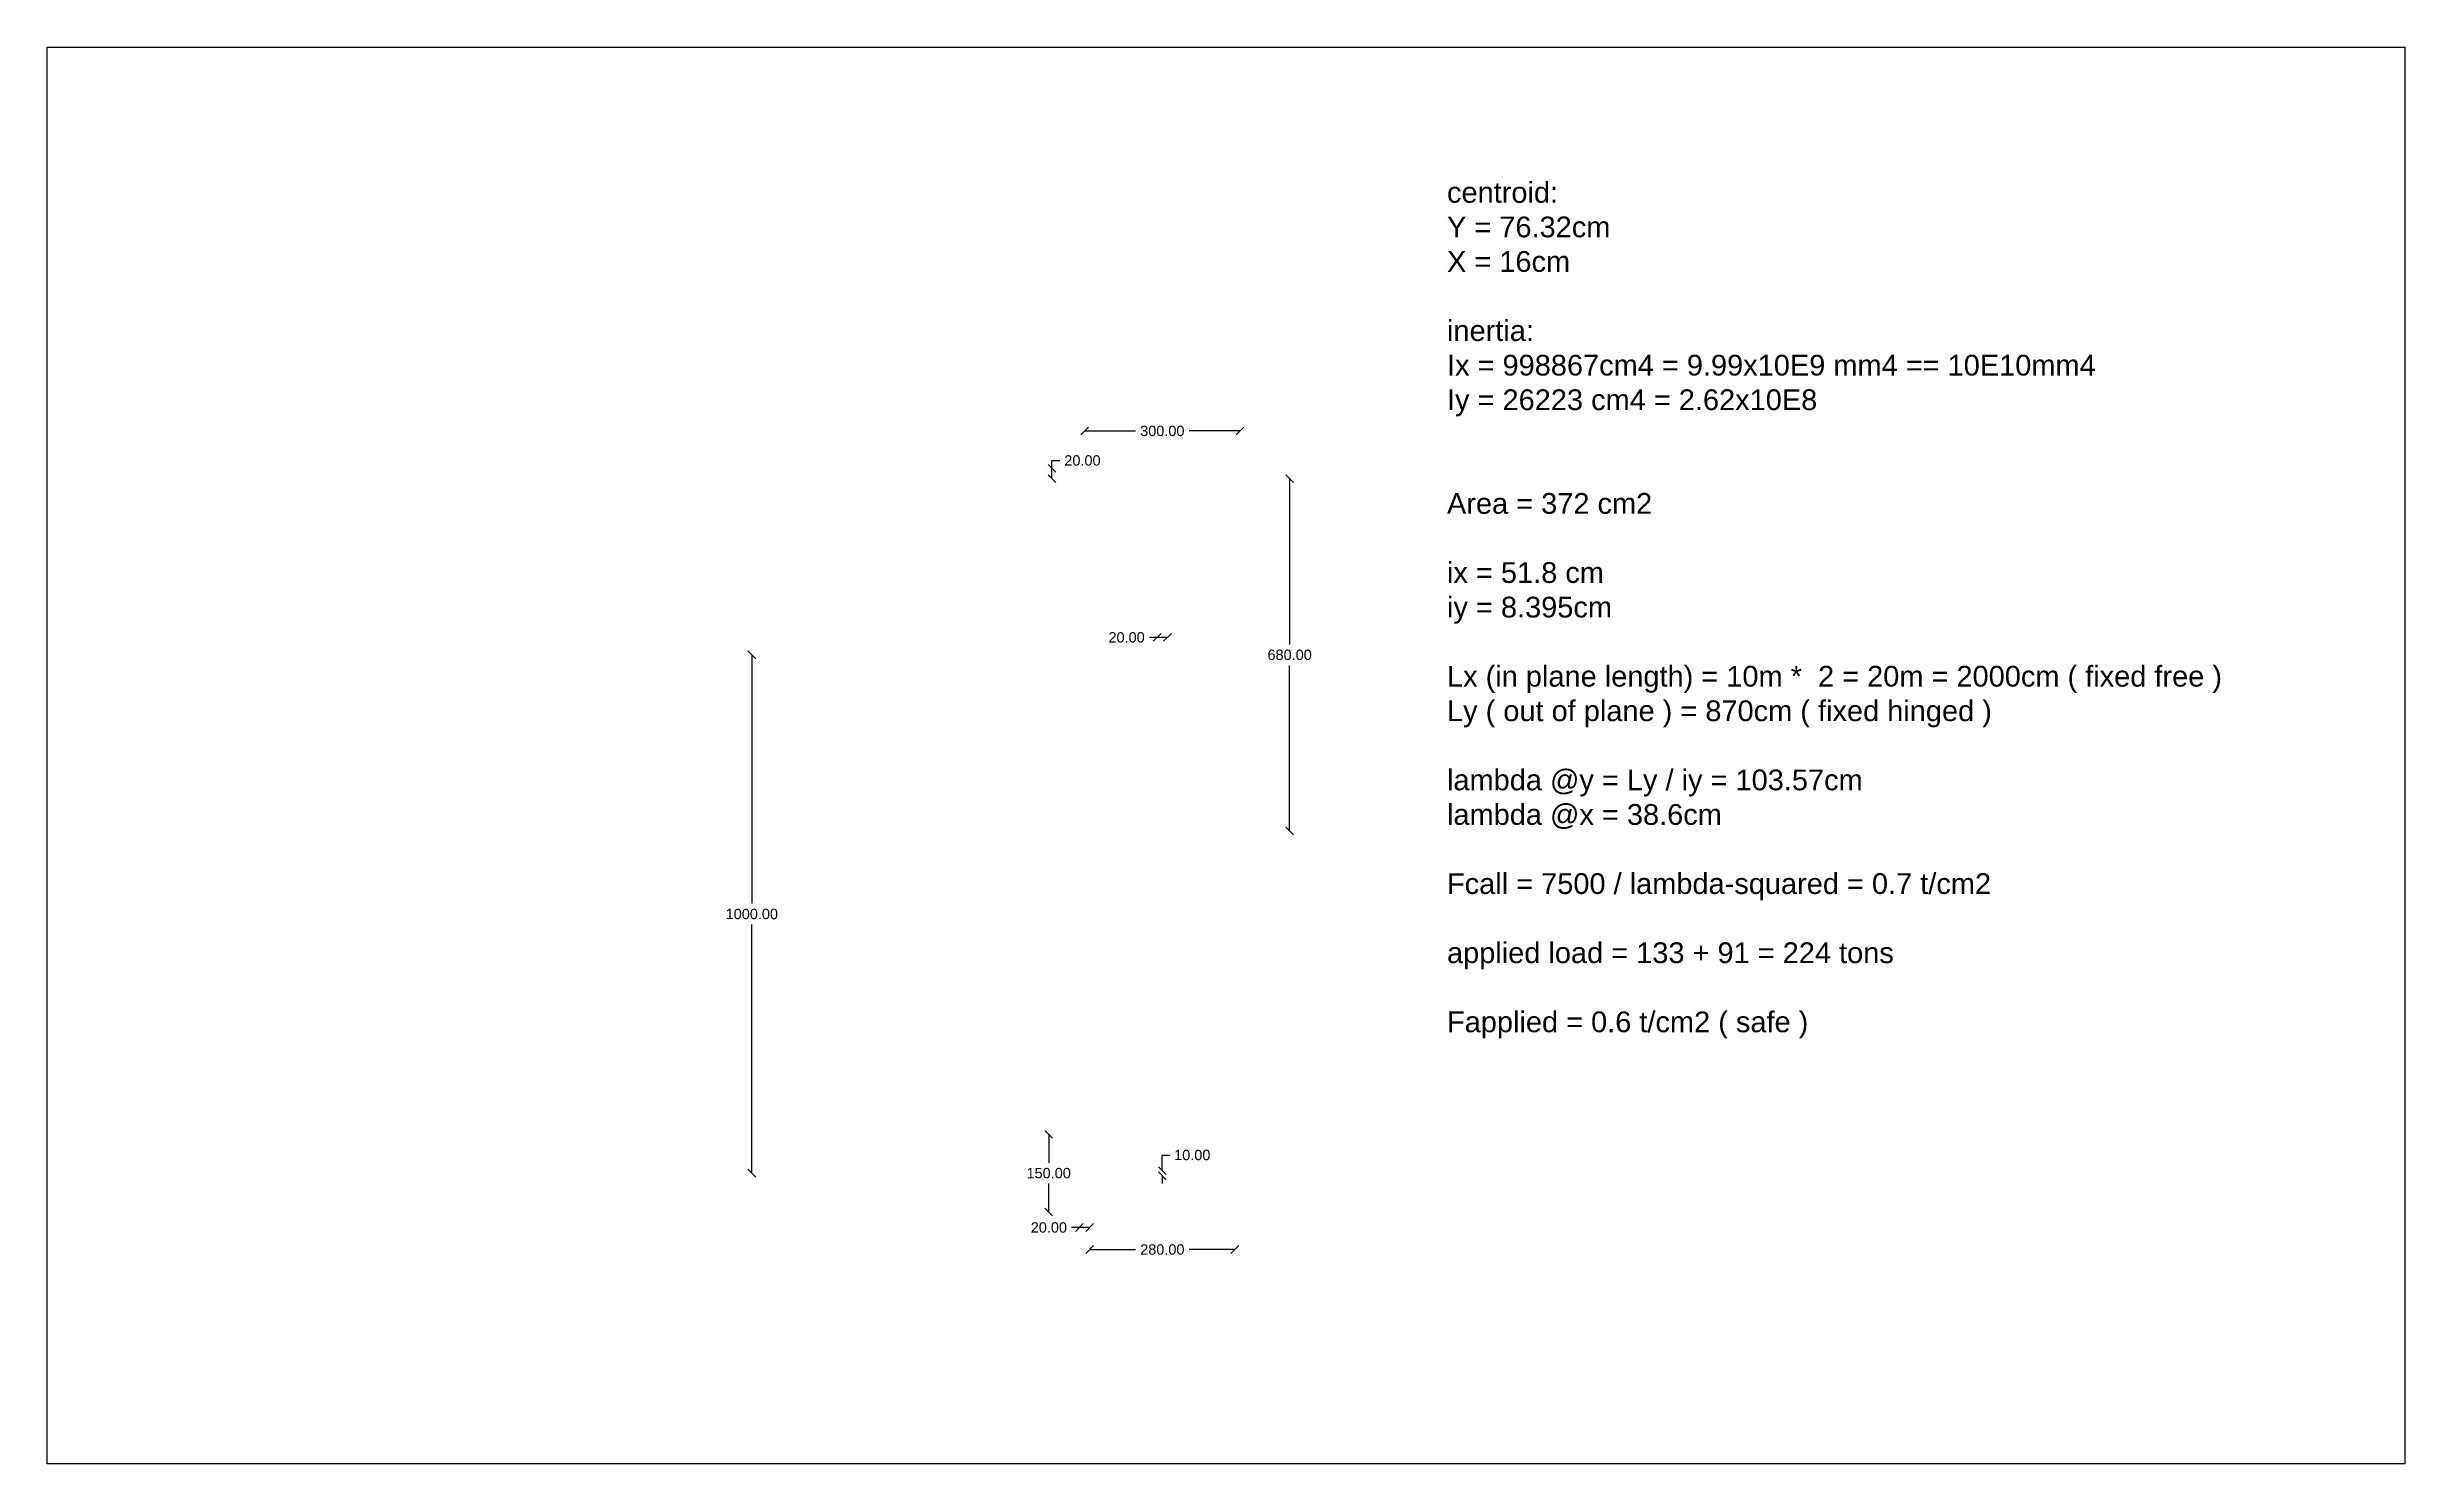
# Model space of a CAD drawing. Header units: inches. Extents: x -15 to 2803056, y 0 to 866270.
# Drawn here: x 1418692 to 1423241, y 196209 to 198942 of the extents above; entities that cross this region are included whole.
import ezdxf

# ---------------------------------------------------------------- set-up
doc = ezdxf.new("R2010")
doc.units = ezdxf.units.IN
doc.header["$LTSCALE"] = 100
doc.header["$MEASUREMENT"] = 0
doc.layers.add('sections', color=3, linetype='Continuous')
doc.styles.get("Standard").update_dxf_attribs({"font": 'arial.ttf'})
doc.dimstyles.new('connections', dxfattribs={"dimtxt": 20, "dimasz": 15, "dimexe": 0.0625, "dimexo": 0.0625, "dimgap": 10, "dimtad": 0, "dimtih": 1, "dimtoh": 1, "dimzin": 0, "dimdsep": 46, "dimtxsty": 'Standard', "dimblk": 'OBLIQUE', "dimcen": 0.09, "dimse1": 1, "dimse2": 1, "dimclrd": 256, "dimclre": 256, "dimclrt": 256, "dimadec": 0, "dimazin": 0, "dimtfac": 1, "dimtofl": 0, "dimtmove": 0, "dimatfit": 3, "dimfxl": 1, "dimtfillclr": 256, "dimtolj": 1, "dimtzin": 0, "dimlwe": -1, "dimarcsym": 0})

msp = doc.modelspace()

# ---------------------------------------------------------------- texts
at = {"layer": 'sections', "insert": (1421392.916, 198682.014), "char_height": 40, "width": 1608.15522, "attachment_point": 1}
msp.add_mtext('centroid:{\\fArial|b0|i0|c178|p34;\\P}Y = 76.32cm\\PX = 16cm\\P{\\fArial|b0|i0|c178|p34;\\P}inertia:\\PIx = 998867cm4 = 9.99x10E9 mm4 == 10E10mm4\\PIy = 26223 cm4 = 2.62x10E8\\P\\P\\PArea = 372 cm2\\P\\Pix = 51.8 cm\\Piy = 8.395cm\\P\\PLx (in plane length) = 10m *  2 = 20m = 2000cm ( fixed free )\\PLy ( out of plane ) = 870cm ( fixed hinged )\\P\\Plambda @y = Ly / iy = 103.57cm\\Plambda @x = 38.6cm\\P\\PFcall = 7500 / lambda-squared = 0.7 t/cm2\\P\\Papplied load = 133 + 91 = 224 tons\\P\\PFapplied = 0.6 t/cm2 ( safe )', dxfattribs=at)

# ---------------------------------------------------------------- blocks, each defined once
blk = doc.blocks.new('_Oblique')
at = {"color": 0, "linetype": 'ByBlock', "lineweight": -2}
blk.add_line((-0.5, -0.5), (0.5, 0.5), dxfattribs=at)
blk = doc.blocks.new('*D352')
at = {"layer": 'Defpoints', "color": 0}
for p in [(1420993.6, 198201.7), (1420693.6, 198129.7), (1420993.6, 198129.7)]:
    blk.add_point(p, dxfattribs=at)
at = {"layer": 'sections', "lineweight": -2, "transparency": 16777216}
for p, q in [((1420693.6, 198201.7), (1420792.1, 198201.7)), ((1420993.6, 198201.7), (1420895.1, 198201.7))]:
    blk.add_line(p, q, dxfattribs=at)
at = {"layer": 'sections', "lineweight": -2, "transparency": 16777216, "xscale": 15, "yscale": 15, "zscale": 15, "rotation": 180}
blk.add_blockref('_Oblique', (1420693.6, 198201.7), dxfattribs=at)
at = {"layer": 'sections', "lineweight": -2, "transparency": 16777216, "xscale": 15, "yscale": 15, "zscale": 15}
blk.add_blockref('_Oblique', (1420993.6, 198201.7), dxfattribs=at)
at = {"layer": 'sections', "transparency": 16777216, "insert": (1420843.6, 198201.7), "char_height": 20, "attachment_point": 5}
blk.add_mtext('\\A1;300.00', dxfattribs=at)
blk = doc.blocks.new('*D353')
at = {"layer": 'Defpoints', "color": 0}
for p in [(1420630.6, 198129.7), (1420693.6, 198129.7), (1420693.6, 198109.7)]:
    blk.add_point(p, dxfattribs=at)
at = {"layer": 'sections', "lineweight": -2, "transparency": 16777216}
for p, q in [((1420630.6, 198129.7), (1420630.6, 198144.7)), ((1420630.6, 198144.7), (1420645.6, 198144.7)), ((1420630.6, 198109.7), (1420630.6, 198129.7))]:
    blk.add_line(p, q, dxfattribs=at)
at = {"layer": 'sections', "lineweight": -2, "transparency": 16777216, "xscale": 15, "yscale": 15, "zscale": 15}
for p, rotation in [((1420630.6, 198129.7), 90), ((1420630.6, 198109.7), 270)]:
    blk.add_blockref('_Oblique', p, dxfattribs=dict(at, rotation=rotation))
at = {"layer": 'sections', "transparency": 16777216, "insert": (1420689.5, 198144.7), "char_height": 20, "attachment_point": 5}
blk.add_mtext('\\A1;20.00', dxfattribs=at)
blk = doc.blocks.new('*D354')
at = {"layer": 'Defpoints', "color": 0}
for p in [(1420853.6, 198109.7), (1421089.3, 198109.7), (1420853.6, 197429.7)]:
    blk.add_point(p, dxfattribs=at)
at = {"layer": 'sections', "lineweight": -2, "transparency": 16777216}
for p, q in [((1421089.3, 198109.7), (1421089.3, 197789.9)), ((1421089.3, 197429.7), (1421089.3, 197749.5))]:
    blk.add_line(p, q, dxfattribs=at)
at = {"layer": 'sections', "lineweight": -2, "transparency": 16777216, "xscale": 15, "yscale": 15, "zscale": 15}
for p, rotation in [((1421089.3, 198109.7), 90), ((1421089.3, 197429.7), 270)]:
    blk.add_blockref('_Oblique', p, dxfattribs=dict(at, rotation=rotation))
at = {"layer": 'sections', "transparency": 16777216, "insert": (1421089.3, 197769.7), "char_height": 20, "attachment_point": 5}
blk.add_mtext('\\A1;680.00', dxfattribs=at)
blk = doc.blocks.new('*D355')
at = {"layer": 'Defpoints', "color": 0}
for p in [(1420624.3, 196844.7), (1420683.6, 196844.7), (1420683.6, 196694.7)]:
    blk.add_point(p, dxfattribs=at)
at = {"layer": 'sections', "lineweight": -2, "transparency": 16777216}
for p, q in [((1420624.3, 196844.7), (1420624.3, 196789.9)), ((1420624.3, 196694.7), (1420624.3, 196749.5))]:
    blk.add_line(p, q, dxfattribs=at)
at = {"layer": 'sections', "lineweight": -2, "transparency": 16777216, "xscale": 15, "yscale": 15, "zscale": 15}
for p, rotation in [((1420624.3, 196844.7), 90), ((1420624.3, 196694.7), 270)]:
    blk.add_blockref('_Oblique', p, dxfattribs=dict(at, rotation=rotation))
at = {"layer": 'sections', "transparency": 16777216, "insert": (1420624.3, 196769.7), "char_height": 20, "attachment_point": 5}
blk.add_mtext('\\A1;150.00', dxfattribs=at)
blk = doc.blocks.new('*D356')
at = {"layer": 'Defpoints', "color": 0}
for p in [(1420683.6, 196694.7), (1420703.6, 196694.7), (1420683.6, 196664.9)]:
    blk.add_point(p, dxfattribs=at)
at = {"layer": 'sections', "lineweight": -2, "transparency": 16777216}
for p, q in [((1420683.6, 196664.9), (1420668.6, 196664.9)), ((1420703.6, 196664.9), (1420683.6, 196664.9))]:
    blk.add_line(p, q, dxfattribs=at)
at = {"layer": 'sections', "lineweight": -2, "transparency": 16777216, "xscale": 15, "yscale": 15, "zscale": 15, "rotation": 180}
blk.add_blockref('_Oblique', (1420683.6, 196664.9), dxfattribs=at)
at = {"layer": 'sections', "lineweight": -2, "transparency": 16777216, "xscale": 15, "yscale": 15, "zscale": 15}
blk.add_blockref('_Oblique', (1420703.6, 196664.9), dxfattribs=at)
at = {"layer": 'sections', "transparency": 16777216, "insert": (1420624.7, 196664.9), "char_height": 20, "attachment_point": 5}
blk.add_mtext('\\A1;20.00', dxfattribs=at)
blk = doc.blocks.new('*D357')
at = {"layer": 'Defpoints', "color": 0}
for p in [(1420703.6, 196764.7), (1420983.6, 196764.7), (1420983.6, 196622.4)]:
    blk.add_point(p, dxfattribs=at)
at = {"layer": 'sections', "lineweight": -2, "transparency": 16777216}
for p, q in [((1420703.6, 196622.4), (1420791.9, 196622.4)), ((1420983.6, 196622.4), (1420895.2, 196622.4))]:
    blk.add_line(p, q, dxfattribs=at)
at = {"layer": 'sections', "lineweight": -2, "transparency": 16777216, "xscale": 15, "yscale": 15, "zscale": 15, "rotation": 180}
blk.add_blockref('_Oblique', (1420703.6, 196622.4), dxfattribs=at)
at = {"layer": 'sections', "lineweight": -2, "transparency": 16777216, "xscale": 15, "yscale": 15, "zscale": 15}
blk.add_blockref('_Oblique', (1420983.6, 196622.4), dxfattribs=at)
at = {"layer": 'sections', "transparency": 16777216, "insert": (1420843.6, 196622.4), "char_height": 20, "attachment_point": 5}
blk.add_mtext('\\A1;280.00', dxfattribs=at)
blk = doc.blocks.new('*D358')
at = {"layer": 'Defpoints', "color": 0}
for p in [(1420843.6, 196774.7), (1420843.6, 196774.7), (1420843.6, 196764.7)]:
    blk.add_point(p, dxfattribs=at)
at = {"layer": 'sections', "lineweight": -2, "transparency": 16777216}
for p, q in [((1420843.6, 196774.7), (1420843.6, 196804.7)), ((1420843.6, 196804.7), (1420858.6, 196804.7)), ((1420843.6, 196764.7), (1420843.6, 196749.7))]:
    blk.add_line(p, q, dxfattribs=at)
at = {"layer": 'sections', "lineweight": -2, "transparency": 16777216, "xscale": 15, "yscale": 15, "zscale": 15}
for p, rotation in [((1420843.6, 196774.7), 270), ((1420843.6, 196764.7), 90)]:
    blk.add_blockref('_Oblique', p, dxfattribs=dict(at, rotation=rotation))
at = {"layer": 'sections', "transparency": 16777216, "insert": (1420901.4, 196804.7), "char_height": 20, "attachment_point": 5}
blk.add_mtext('\\A1;10.00', dxfattribs=at)
blk = doc.blocks.new('*D359')
at = {"layer": 'Defpoints', "color": 0}
for p in [(1420833.6, 197803.4), (1420833.6, 197769.7), (1420853.6, 197769.7)]:
    blk.add_point(p, dxfattribs=at)
at = {"layer": 'sections', "lineweight": -2, "transparency": 16777216}
for p, q in [((1420833.6, 197803.4), (1420818.6, 197803.4)), ((1420853.6, 197803.4), (1420833.6, 197803.4))]:
    blk.add_line(p, q, dxfattribs=at)
at = {"layer": 'sections', "lineweight": -2, "transparency": 16777216, "xscale": 15, "yscale": 15, "zscale": 15, "rotation": 180}
blk.add_blockref('_Oblique', (1420833.6, 197803.4), dxfattribs=at)
at = {"layer": 'sections', "lineweight": -2, "transparency": 16777216, "xscale": 15, "yscale": 15, "zscale": 15}
blk.add_blockref('_Oblique', (1420853.6, 197803.4), dxfattribs=at)
at = {"layer": 'sections', "transparency": 16777216, "insert": (1420774.7, 197803.4), "char_height": 20, "attachment_point": 5}
blk.add_mtext('\\A1;20.00', dxfattribs=at)
blk = doc.blocks.new('*D360')
at = {"layer": 'Defpoints', "color": 0}
for p in [(1420833.6, 197769.7), (1420051.5, 196769.7), (1420833.6, 196769.7)]:
    blk.add_point(p, dxfattribs=at)
at = {"layer": 'sections', "lineweight": -2, "transparency": 16777216}
for p, q in [((1420051.5, 197769.7), (1420051.5, 197289.9)), ((1420051.5, 196769.7), (1420051.5, 197249.5))]:
    blk.add_line(p, q, dxfattribs=at)
at = {"layer": 'sections', "lineweight": -2, "transparency": 16777216, "xscale": 15, "yscale": 15, "zscale": 15}
for p, rotation in [((1420051.5, 197769.7), 90), ((1420051.5, 196769.7), 270)]:
    blk.add_blockref('_Oblique', p, dxfattribs=dict(at, rotation=rotation))
at = {"layer": 'sections', "transparency": 16777216, "insert": (1420051.5, 197269.7), "char_height": 20, "attachment_point": 5}
blk.add_mtext('\\A1;1000.00', dxfattribs=at)

# ---------------------------------------------------------------- dimensions: what is measured, and where the dimension line sits
at = {"layer": 'sections'}
for base, p1, p2, picture, middle in [((1420993.581, 198201.691), (1420693.581, 198129.706), (1420993.581, 198129.706), '*D352', (1420843.581, 198201.691)), ((1420833.581, 197803.373), (1420853.581, 197769.706), (1420833.581, 197769.706), '*D359', (1420774.7, 197803.373)), ((1420983.581, 196622.435), (1420703.581, 196764.706), (1420983.581, 196764.706), '*D357', (1420843.581, 196622.435)), ((1420683.581, 196664.918), (1420703.581, 196694.706), (1420683.581, 196694.706), '*D356', (1420624.7, 196664.918))]:
    dim = msp.add_linear_dim(base=base, p1=p1, p2=p2, dimstyle='connections', dxfattribs=at)
    dim.commit()
    dim.dimension.update_dxf_attribs({"geometry": picture, "text_midpoint": middle})
for base, p1, p2, picture, middle in [((1420630.626, 198129.706), (1420693.581, 198109.706), (1420693.581, 198129.706), '*D353', (1420689.507, 198144.706)), ((1421089.346, 198109.706), (1420853.581, 197429.706), (1420853.581, 198109.706), '*D354', (1421089.346, 197769.706)), ((1420624.308, 196844.706), (1420683.581, 196694.706), (1420683.581, 196844.706), '*D355', (1420624.308, 196769.706)), ((1420843.581, 196774.706), (1420843.581, 196764.706), (1420843.581, 196774.706), '*D358', (1420901.35, 196804.706))]:
    dim = msp.add_linear_dim(base=base, p1=p1, p2=p2, angle=90, dimstyle='connections', dxfattribs=at)
    dim.commit()
    dim.dimension.update_dxf_attribs({"geometry": picture, "text_midpoint": middle})
dim = msp.add_linear_dim(base=(1420051.455, 196769.706), p1=(1420833.581, 197769.706), p2=(1420833.581, 196769.706), angle=90, dimstyle='connections', dxfattribs=at)
dim.commit()
dim.dimension.update_dxf_attribs({"geometry": '*D360', "text_midpoint": (1420051.455, 197269.706), "dimtype": 160})

# ---------------------------------------------------------------- linework, layer by layer
at = {"layer": 'sections'}
msp.add_lwpolyline([(1418691.783, 198942.161), (1423241.14, 198942.161), (1423241.14, 196208.959), (1418691.783, 196208.959)], close=True, dxfattribs=at)

msp.set_redraw_order([(e.dxf.handle, doc.entitydb.next_handle()) for e in msp.query("TEXT MTEXT ATTDEF DIMENSION ARC_DIMENSION")])  # texts and dimensions are drawn at this point

doc.saveas('drawing.dxf')
